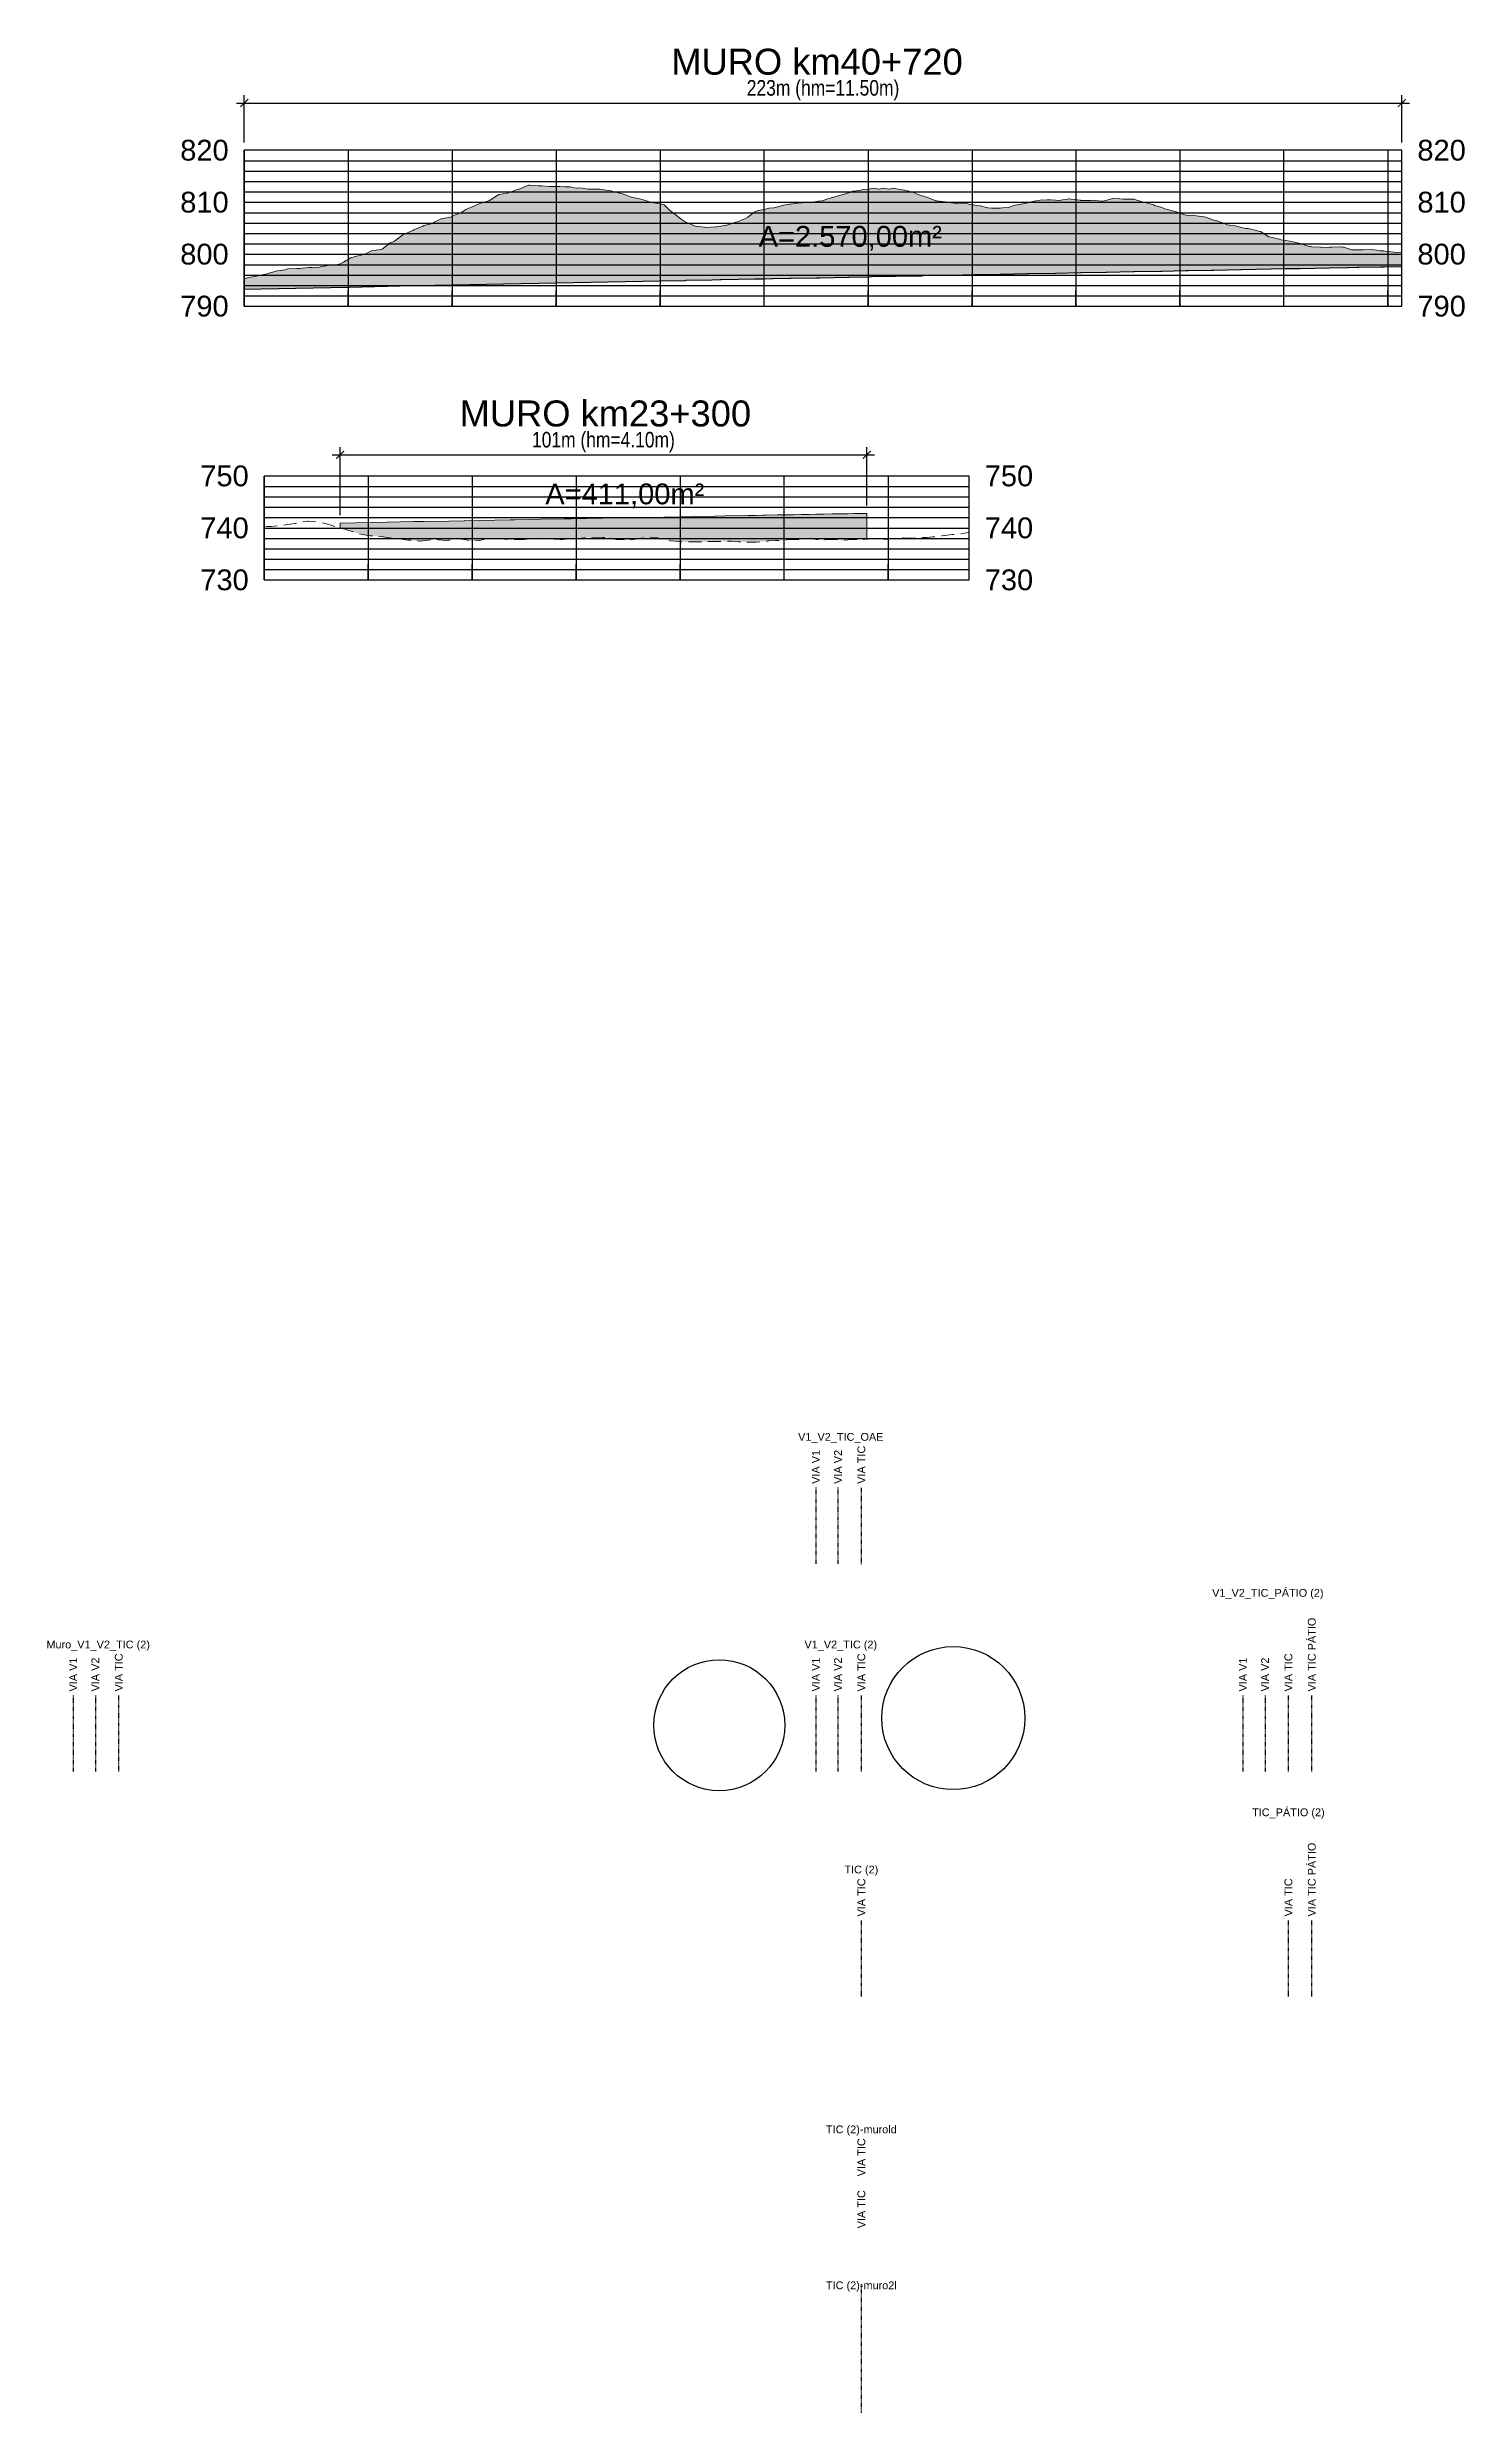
# Model space of a CAD drawing. Header units: metres. Extents: x 303118 to 359298, y 7408194 to 7460879.
# Drawn here: x 327263.5 to 327536.2, y 7420219.5 to 7420674.6 of the extents above; entities that cross this region are included whole.
import ezdxf
from ezdxf.enums import TextEntityAlignment as Align

# ---------------------------------------------------------------- set-up
doc = ezdxf.new("R2010")
doc.units = ezdxf.units.M
doc.header["$LTSCALE"] = 10
doc.header["$PDMODE"] = 3
doc.header["$PDSIZE"] = 0.5
doc.linetypes.add('CENTER', pattern=[1.5, 0.75, -0.25, 0.25, -0.25])
doc.linetypes.add('HIDDEN', pattern=[0.375, 0.25, -0.125])
for name, color, linetype in [('F-SC-SEC_TIPO', 150, 'Continuous'), ('U-VT-MURO PERFIL', 15, 'Continuous'), ('U-VT-PERFIL', 4, 'Continuous'), ('U-VT-PERFIL-TXT', 2, 'Continuous')]:
    doc.layers.add(name, color=color, linetype=linetype)
for name, color, linetype, lineweight in [('F-VT-GREIDE', 6, 'Continuous', 0), ('F-VT-TERRENO', 90, 'HIDDEN', 0), ('U-HZ-EIXO L7-V2', 220, 'L7-V2_LINE', 30)]:
    doc.layers.add(name, color=color, linetype=linetype, lineweight=lineweight)
doc.styles.add('Arial', font='arial.ttf')
doc.styles.add('DIM', font='arial.ttf', dxfattribs={"width": 0.8})
doc.styles.add('R80', font='arial.ttf')
doc.styles.get("Standard").update_dxf_attribs({"font": 'arial.ttf'})
doc.linetypes.add('L7-V2_LINE', pattern='A,3.5,-0.25,["L7-V2",Standard,S=0.175,R=0,X=-0.05,Y=-0.1],-0.75', length=4.5)
doc.dimstyles.new('U-1_2000', dxfattribs={"dimscale": 2, "dimtxt": 1.5, "dimasz": 0.75, "dimexe": 0.75, "dimexo": 0.75, "dimgap": 0.25, "dimtad": 1, "dimzin": 4, "dimtxsty": 'DIM', "dimblk": 'ARCHTICK', "dimcen": 0.7, "dimdle": 0.75, "dimclrd": 256, "dimclre": 256, "dimclrt": 256, "dimaunit": 1, "dimadec": 3, "dimazin": 2, "dimtfac": 1, "dimtofl": 0, "dimtmove": 0, "dimatfit": 3, "dimldrblk": 'CLOSEDBLANK', "dimfxl": 0, "dimtolj": 1, "dimtzin": 0, "dimlwd": -1, "dimlwe": -1, "dimarcsym": 0})

msp = doc.modelspace()

# ---------------------------------------------------------------- texts
at = {"layer": 'F-SC-SEC_TIPO', "style": 'Arial'}
for s, p in [('V1_V2_TIC_OAE', (327416.143, 7420406.075)), ('V1_V2_TIC_PÁTIO (2)', (327498.3, 7420376.063)), ('Muro_V1_V2_TIC (2)', (327273.279, 7420366.125)), ('V1_V2_TIC (2)', (327416.143, 7420366.125)), ('TIC_PÁTIO (2)', (327502.257, 7420333.841)), ('TIC (2)', (327420.1, 7420322.836)), ('TIC (2)-murold', (327420.1, 7420272.836)), ('TIC (2)-muro2l', (327420.1, 7420242.836))]:
    msp.add_text(s, height=1.5, dxfattribs=at).set_placement(p, align=Align.BOTTOM_CENTER)
for s, p in [('VIA V1', (327411.35, 7420398.24)), ('VIA V2', (327415.6, 7420398.24)), ('VIA TIC', (327420.1, 7420398.24)), ('VIA TIC PÁTIO', (327506.757, 7420358.29)), ('VIA V1', (327268.486, 7420358.29)), ('VIA V2', (327272.736, 7420358.29)), ('VIA TIC', (327277.236, 7420358.29)), ('VIA V1', (327411.35, 7420358.29)), ('VIA V2', (327415.6, 7420358.29)), ('VIA TIC', (327420.1, 7420358.29)), ('VIA V1', (327493.507, 7420358.29)), ('VIA V2', (327497.757, 7420358.29)), ('VIA TIC', (327502.257, 7420358.29)), ('VIA TIC PÁTIO', (327506.757, 7420315.001)), ('VIA TIC', (327420.1, 7420315.001)), ('VIA TIC', (327502.257, 7420315.001)), ('VIA TIC', (327420.1, 7420265.001)), ('VIA TIC', (327420.1, 7420255.001))]:
    msp.add_text(s, height=1.5, rotation=90, dxfattribs=at).set_placement(p, align=Align.MIDDLE_LEFT)
at = {"layer": 'U-VT-PERFIL', "color": 4, "linetype": 'Continuous', "lineweight": -3, "char_height": 4}
for s, insert, attachment_point, style in [('{\\C2;820}', (327298.386, 7420654.803), 6, 'Arial'), ('{\\C2;820}', (327527.065, 7420654.803), 4, 'R80'), ('{\\C2;810}', (327298.386, 7420644.803), 6, 'Arial'), ('{\\C2;810}', (327527.065, 7420644.803), 4, 'R80'), ('{\\C2;800}', (327298.386, 7420634.803), 6, 'Arial'), ('{\\C2;800}', (327527.065, 7420634.803), 4, 'R80'), ('{\\C2;790}', (327298.386, 7420624.803), 6, 'Arial'), ('{\\C2;790}', (327527.065, 7420624.803), 4, 'R80'), ('{\\C2;750}', (327302.244, 7420592.136), 6, 'Arial'), ('{\\C2;750}', (327443.834, 7420592.136), 4, 'R80'), ('{\\C2;740}', (327302.244, 7420582.136), 6, 'Arial'), ('{\\C2;740}', (327443.834, 7420582.136), 4, 'R80'), ('{\\C2;730}', (327302.244, 7420572.136), 6, 'Arial'), ('{\\C2;730}', (327443.834, 7420572.136), 4, 'R80')]:
    msp.add_mtext(s, dxfattribs=dict(at, insert=insert, attachment_point=attachment_point, style=style))
at = {"layer": 'U-VT-PERFIL-TXT', "color": 5, "linetype": 'Continuous', "lineweight": -3, "char_height": 5, "attachment_point": 8, "style": 'R80'}
for s, insert in [('MURO km40+720', (327411.571, 7420669.287)), ('MURO km23+300', (327370.851, 7420601.605))]:
    msp.add_mtext(s, dxfattribs=dict(at, insert=insert))
at = {"layer": 'U-VT-PERFIL-TXT', "color": 2, "linetype": 'Continuous', "lineweight": -3, "char_height": 4, "attachment_point": 8, "style": 'R80'}
for s, insert in [('A=2.570,00m²', (327417.966, 7420635.509)), ('A=411,00m²', (327374.59, 7420585.955))]:
    msp.add_mtext(s, dxfattribs=dict(at, insert=insert))

# ---------------------------------------------------------------- blocks, each defined once
blk = doc.blocks.new('_ArchTick')
at = {"color": 0, "linetype": 'ByBlock', "const_width": 0.15}
blk.add_lwpolyline([(-0.5, -0.5), (0.5, 0.5)], dxfattribs=at)
blk = doc.blocks.new('*D182')
at = {"layer": 'Defpoints', "color": 0, "transparency": 16777216}
for p in [(327421.14, 7420596.22), (327319.82, 7420583.1), (327421.14, 7420584.96)]:
    blk.add_point(p, dxfattribs=at)
at = {"layer": 'U-VT-PERFIL-TXT', "transparency": 16777216}
for p, q in [((327318.32, 7420596.22), (327422.64, 7420596.22)), ((327319.82, 7420584.6), (327319.82, 7420597.72)), ((327421.14, 7420586.46), (327421.14, 7420597.72))]:
    blk.add_line(p, q, dxfattribs=at)
at = {"layer": 'U-VT-PERFIL-TXT', "transparency": 16777216, "xscale": 1.5, "yscale": 1.5, "zscale": 1.5, "rotation": 180}
blk.add_blockref('_ArchTick', (327319.82, 7420596.22), dxfattribs=at)
at = {"layer": 'U-VT-PERFIL-TXT', "transparency": 16777216, "xscale": 1.5, "yscale": 1.5, "zscale": 1.5}
blk.add_blockref('_ArchTick', (327421.14, 7420596.22), dxfattribs=at)
at = {"layer": 'U-VT-PERFIL-TXT', "transparency": 16777216, "insert": (327370.48, 7420598.68), "char_height": 3, "attachment_point": 5, "style": 'DIM'}
blk.add_mtext('\\A1;101m (hm=4.10m)', dxfattribs=at)
blk = doc.blocks.new('_ClosedBlank')
at = {"lineweight": -2}
for p, q in [((-1, 0.17), (0, 0)), ((-1, 0.17), (-1, -0.17)), ((0, 0), (-1, -0.17))]:
    blk.add_line(p, q, dxfattribs=at)
blk = doc.blocks.new('*D183')
at = {"layer": 'Defpoints', "color": 0, "transparency": 16777216}
for p in [(327524.07, 7420663.9), (327301.39, 7420654.8), (327524.07, 7420654.8)]:
    blk.add_point(p, dxfattribs=at)
at = {"layer": 'U-VT-PERFIL-TXT', "transparency": 16777216}
for p, q in [((327299.89, 7420663.9), (327525.57, 7420663.9)), ((327301.39, 7420656.3), (327301.39, 7420665.4)), ((327524.07, 7420656.3), (327524.07, 7420665.4))]:
    blk.add_line(p, q, dxfattribs=at)
at = {"layer": 'U-VT-PERFIL-TXT', "transparency": 16777216, "xscale": 1.5, "yscale": 1.5, "zscale": 1.5, "rotation": 180}
blk.add_blockref('_ArchTick', (327301.39, 7420663.9), dxfattribs=at)
at = {"layer": 'U-VT-PERFIL-TXT', "transparency": 16777216, "xscale": 1.5, "yscale": 1.5, "zscale": 1.5}
blk.add_blockref('_ArchTick', (327524.07, 7420663.9), dxfattribs=at)
at = {"layer": 'U-VT-PERFIL-TXT', "transparency": 16777216, "insert": (327412.73, 7420666.37), "char_height": 3, "attachment_point": 5, "style": 'DIM'}
blk.add_mtext('\\A1;223m (hm=11.50m)', dxfattribs=at)

# ---------------------------------------------------------------- dimensions: what is measured, and where the dimension line sits
at = {"layer": 'U-VT-PERFIL-TXT'}
for base, p1, p2, text, picture, middle in [((327524.065, 7420663.899), (327301.386, 7420654.803), (327524.065, 7420654.803), '223m (hm=11.50m)', '*D183', (327412.726, 7420666.365)), ((327421.141, 7420596.217), (327319.822, 7420583.1), (327421.141, 7420584.955), '101m (hm=4.10m)', '*D182', (327370.482, 7420598.684))]:
    dim = msp.add_linear_dim(base=base, p1=p1, p2=p2, text=text, dimstyle='U-1_2000', dxfattribs=at)
    dim.commit()
    dim.dimension.update_dxf_attribs({"geometry": picture, "text_midpoint": middle})

# ---------------------------------------------------------------- hatches: boundary and pattern name
at = {"layer": 'U-VT-MURO PERFIL', "lineweight": -3}
h = msp.add_hatch(dxfattribs=at)
h.set_pattern_fill('ANGLE', color=256, scale=0.1)
h.set_pattern_definition([(0, (0, -100), (0, 0.6985), [0.508, -0.1905]), (90, (0, -100), (-0.6985, 4e-17), [0.508, -0.1905])])
h.paths.add_polyline_path([(327524.065, 7420635.141), (327524.065, 7420632.472), (327524.018, 7420632.471), (327520.734, 7420632.408), (327520.731, 7420632.408), (327520.466, 7420632.403), (327520.4, 7420632.402), (327519.936, 7420632.393), (327515.806, 7420632.313), (327515.802, 7420632.313), (327515.497, 7420632.307), (327515.472, 7420632.307), (327513.763, 7420632.274), (327513.612, 7420632.271), (327510.153, 7420632.203), (327504.499, 7420632.095), (327503.445, 7420632.075), (327503.419, 7420632.075), (327501.672, 7420632.041), (327498.845, 7420631.986), (327493.249, 7420631.879), (327493.192, 7420631.878), (327493.128, 7420631.877), (327487.924, 7420631.777), (327487.848, 7420631.775), (327487.543, 7420631.769), (327487.538, 7420631.769), (327482.945, 7420631.681), (327482.878, 7420631.679), (327482.817, 7420631.678), (327482.816, 7420631.678), (327482.613, 7420631.674), (327482.61, 7420631.674), (327477.985, 7420631.585), (327477.918, 7420631.584), (327477.686, 7420631.579), (327477.682, 7420631.579), (327477.682, 7420631.579), (327472.668, 7420631.482), (327472.594, 7420631.481), (327472.534, 7420631.48), (327472.533, 7420631.48), (327472.407, 7420631.477), (327472.405, 7420631.477), (327467.356, 7420631.38), (327467.282, 7420631.378), (327467.13, 7420631.375), (327467.128, 7420631.375), (327462.468, 7420631.285), (327462.4, 7420631.284), (327462.282, 7420631.281), (327462.28, 7420631.281), (327462.279, 7420631.281), (327462.279, 7420631.281), (327457.595, 7420631.19), (327457.527, 7420631.189), (327457.431, 7420631.187), (327457.429, 7420631.187), (327457.429, 7420631.187), (327452.253, 7420631.087), (327452.177, 7420631.085), (327452.119, 7420631.084), (327452.118, 7420631.084), (327452.059, 7420631.083), (327452.058, 7420631.083), (327446.915, 7420630.983), (327446.839, 7420630.981), (327446.807, 7420630.981), (327446.807, 7420630.981), (327442.154, 7420630.89), (327442.086, 7420630.889), (327442.078, 7420630.889), (327442.078, 7420630.889), (327441.871, 7420630.884), (327441.868, 7420630.884), (327437.414, 7420630.798), (327437.348, 7420630.796), (327437.348, 7420630.796), (327437.341, 7420630.796), (327437.341, 7420630.796), (327432.041, 7420630.693), (327431.963, 7420630.691), (327431.927, 7420630.69), (327431.926, 7420630.69), (327431.712, 7420630.686), (327431.709, 7420630.686), (327426.651, 7420630.587), (327426.577, 7420630.585), (327426.523, 7420630.584), (327426.522, 7420630.584), (327422.16, 7420630.499), (327422.094, 7420630.498), (327422.025, 7420630.496), (327422.024, 7420630.496), (327421.588, 7420630.488), (327421.582, 7420630.488), (327417.669, 7420630.411), (327417.611, 7420630.41), (327417.611, 7420630.41), (327417.535, 7420630.408), (327417.534, 7420630.408), (327412.107, 7420630.302), (327412.025, 7420630.3), (327412.023, 7420630.3), (327411.927, 7420630.298), (327411.92, 7420630.298), (327411.486, 7420630.289), (327406.513, 7420630.191), (327406.439, 7420630.19), (327406.334, 7420630.187), (327406.332, 7420630.187), (327403.138, 7420630.124), (327403.09, 7420630.124), (327402.981, 7420630.121), (327402.98, 7420630.121), (327401.445, 7420630.091), (327401.422, 7420630.091), (327399.766, 7420630.058), (327399.741, 7420630.057), (327399.741, 7420630.057), (327399.634, 7420630.055), (327399.632, 7420630.055), (327393.164, 7420629.927), (327393.067, 7420629.925), (327393.065, 7420629.925), (327392.941, 7420629.923), (327392.918, 7420629.922), (327391.39, 7420629.892), (327391.316, 7420629.891), (327386.393, 7420629.793), (327386.27, 7420629.79), (327386.269, 7420629.79), (327381.458, 7420629.695), (327381.386, 7420629.693), (327381.239, 7420629.691), (327371.386, 7420629.495), (327361.534, 7420629.299), (327361.386, 7420629.296), (327361.239, 7420629.293), (327351.386, 7420629.098), (327351.239, 7420629.095), (327341.386, 7420628.899), (327341.239, 7420628.896), (327331.386, 7420628.701), (327321.534, 7420628.505), (327321.386, 7420628.502), (327321.239, 7420628.499), (327311.386, 7420628.304), (327311.239, 7420628.301), (327301.386, 7420628.105), (327301.386, 7420630.082), (327301.758, 7420630.185), (327302.564, 7420630.379), (327303.768, 7420630.582), (327304.806, 7420630.825), (327305.777, 7420631.039), (327306.569, 7420631.302), (327307.787, 7420631.632), (327309.281, 7420631.827), (327309.797, 7420631.981), (327311.524, 7420632.077), (327311.807, 7420632.076), (327312.038, 7420632.053), (327313.817, 7420632.237), (327314.351, 7420632.27), (327315.828, 7420632.352), (327315.999, 7420632.4), (327317.839, 7420632.709), (327319.339, 7420632.836), (327319.85, 7420632.938), (327320.476, 7420633.274), (327321.861, 7420634.11), (327322.72, 7420634.376), (327323.872, 7420634.631), (327324.811, 7420634.937), (327325.882, 7420635.457), (327327.197, 7420635.63), (327327.893, 7420635.818), (327329.441, 7420636.974), (327329.904, 7420637.134), (327330.282, 7420637.338), (327331.915, 7420638.521), (327333.918, 7420639.458), (327333.926, 7420639.461), (327334, 7420639.497), (327335.755, 7420640.185), (327335.937, 7420640.32), (327337.584, 7420640.75), (327337.948, 7420640.978), (327339.407, 7420641.714), (327339.959, 7420641.75), (327341.229, 7420641.991), (327341.97, 7420642.412), (327343.056, 7420642.79), (327343.981, 7420643.446), (327344.882, 7420643.814), (327345.992, 7420644.274), (327346.706, 7420644.578), (327348.003, 7420644.988), (327348.534, 7420645.176), (327350.014, 7420646.122), (327350.356, 7420646.292), (327352.025, 7420646.541), (327352.178, 7420646.627), (327353.73, 7420647.173), (327354.035, 7420647.263), (327354.069, 7420647.269), (327356.045, 7420648.098), (327356.312, 7420648.126), (327358.055, 7420647.977), (327358.552, 7420647.953), (327360.065, 7420647.838), (327360.786, 7420647.861), (327362.075, 7420647.833), (327363.029, 7420647.788), (327364.085, 7420647.758), (327365.265, 7420647.515), (327366.095, 7420647.567), (327367.503, 7420647.328), (327368.105, 7420647.345), (327369.746, 7420647.324), (327370.115, 7420647.27), (327371.979, 7420647.021), (327372.125, 7420646.966), (327373.392, 7420646.64), (327374.065, 7420646.452), (327374.135, 7420646.437), (327375.887, 7420645.792), (327376.146, 7420645.698), (327377.715, 7420645.399), (327378.157, 7420645.25), (327379.539, 7420644.833), (327380.168, 7420644.709), (327381.361, 7420644.48), (327382.179, 7420644.295), (327383.187, 7420643.284), (327384.19, 7420642.492), (327385.419, 7420641.543), (327386.204, 7420641.027), (327386.393, 7420640.95), (327387.665, 7420640.431), (327388.214, 7420640.232), (327389.897, 7420640.028), (327390.224, 7420639.965), (327392.136, 7420640.105), (327392.233, 7420640.103), (327393.081, 7420640.229), (327394.135, 7420640.392), (327394.244, 7420640.404), (327395.965, 7420640.974), (327396.255, 7420641.063), (327397.789, 7420641.695), (327398.265, 7420641.948), (327399.612, 7420643), (327399.741, 7420643.042), (327400.276, 7420643.216), (327401.442, 7420643.402), (327402.286, 7420643.661), (327403.272, 7420643.765), (327404.297, 7420643.985), (327405.101, 7420644.243), (327406.307, 7420644.447), (327406.439, 7420644.459), (327406.933, 7420644.503), (327408.317, 7420644.68), (327408.764, 7420644.717), (327410.327, 7420644.839), (327410.597, 7420644.856), (327412.336, 7420645.084), (327412.436, 7420645.039), (327413.454, 7420645.4), (327414.267, 7420645.648), (327414.346, 7420645.657), (327416.098, 7420646.152), (327416.356, 7420646.262), (327417.611, 7420646.598), (327417.938, 7420646.684), (327418.365, 7420646.929), (327419.779, 7420647.083), (327420.374, 7420647.296), (327421.619, 7420647.34), (327422.382, 7420647.496), (327423.464, 7420647.343), (327424.391, 7420647.539), (327425.307, 7420647.347), (327426.399, 7420647.51), (327426.577, 7420647.476), (327427.15, 7420647.362), (327428.407, 7420647.117), (327429, 7420647.037), (327430.415, 7420646.603), (327430.855, 7420646.343), (327431.963, 7420645.987), (327432.422, 7420645.835), (327432.705, 7420645.762), (327434.429, 7420645.089), (327434.561, 7420645.073), (327436.273, 7420644.876), (327436.436, 7420644.859), (327436.449, 7420644.857), (327437.348, 7420644.732), (327438.442, 7420644.569), (327438.628, 7420644.52), (327440.447, 7420644.568), (327440.799, 7420644.427), (327442.078, 7420644.233), (327442.452, 7420644.173), (327442.958, 7420644.092), (327444.457, 7420643.766), (327445.119, 7420643.682), (327446.462, 7420643.653), (327446.807, 7420643.695), (327447.272, 7420643.748), (327448.466, 7420643.794), (327449.412, 7420644.182), (327450.47, 7420644.365), (327451.559, 7420644.553), (327452.118, 7420644.71), (327452.473, 7420644.805), (327453.688, 7420645.08), (327454.477, 7420645.236), (327455.816, 7420645.286), (327456.48, 7420645.307), (327457.429, 7420645.211), (327457.936, 7420645.154), (327458.483, 7420645.216), (327460.051, 7420645.463), (327460.485, 7420645.424), (327462.165, 7420645.193), (327462.279, 7420645.175), (327462.488, 7420645.14), (327464.256, 7420645.171), (327464.49, 7420645.194), (327466.355, 7420645.012), (327466.491, 7420644.994), (327467.128, 7420645.181), (327468.445, 7420645.551), (327468.493, 7420645.559), (327469.854, 7420645.494), (327470.473, 7420645.433), (327470.494, 7420645.436), (327472.4, 7420645.404), (327472.405, 7420645.403), (327472.496, 7420645.381), (327474.34, 7420644.831), (327474.497, 7420644.807), (327476.29, 7420644.33), (327476.498, 7420644.217), (327477.682, 7420643.841), (327478.236, 7420643.665), (327478.499, 7420643.56), (327480.192, 7420643.119), (327480.5, 7420643.062), (327482.157, 7420642.44), (327482.501, 7420642.339), (327482.61, 7420642.336), (327484.127, 7420642.29), (327484.501, 7420642.225), (327486.1, 7420641.99), (327486.502, 7420641.9), (327487.538, 7420641.523), (327488.086, 7420641.323), (327488.502, 7420641.208), (327490.079, 7420640.666), (327490.502, 7420640.467), (327492.071, 7420640.248), (327492.502, 7420640.14), (327493.192, 7420639.985), (327494.079, 7420639.786), (327494.502, 7420639.737), (327496.094, 7420639.378), (327496.503, 7420639.249), (327496.907, 7420639.158), (327498.511, 7420638.141), (327498.845, 7420638.072), (327500.149, 7420637.801), (327500.512, 7420637.72), (327500.861, 7420637.613), (327502.512, 7420637.325), (327502.829, 7420637.284), (327504.499, 7420636.89), (327504.513, 7420636.887), (327506.282, 7420636.31), (327506.514, 7420636.336), (327506.733, 7420636.263), (327508.515, 7420636.175), (327508.682, 7420636.127), (327510.153, 7420636.155), (327510.517, 7420636.16), (327512.488, 7420636.219), (327512.518, 7420636.214), (327512.546, 7420636.217), (327513.293, 7420636.012), (327514.476, 7420635.687), (327514.52, 7420635.683), (327515.806, 7420635.654), (327516.401, 7420635.639), (327516.522, 7420635.637), (327516.656, 7420635.628), (327518.524, 7420635.735), (327519.936, 7420635.495), (327520.217, 7420635.446), (327520.527, 7420635.436), (327520.874, 7420635.424), (327522.53, 7420635.222), (327524.01, 7420635.147)])
h = msp.add_hatch(dxfattribs=at)
h.set_pattern_fill('ANGLE', color=256, scale=0.1)
h.set_pattern_definition([(0, (0, 26.9663), (0, 0.6985), [0.508, -0.1905]), (90, (0, 26.9663), (-0.6985, 4e-17), [0.508, -0.1905])])
h.paths.add_polyline_path([(327421.141, 7420584.955), (327420.318, 7420584.941), (327418.692, 7420584.912), (327417.502, 7420584.891), (327415.624, 7420584.857), (327414.457, 7420584.836), (327412.837, 7420584.808), (327411.412, 7420584.782), (327410.056, 7420584.758), (327408.589, 7420584.731), (327407.035, 7420584.703), (327405.766, 7420584.681), (327404.02, 7420584.649), (327401.679, 7420584.606), (327401.221, 7420584.598), (327399.852, 7420584.574), (327398.429, 7420584.547), (327393.939, 7420584.466), (327392.023, 7420584.43), (327388.026, 7420584.358), (327382.372, 7420584.254), (327382.113, 7420584.249), (327376.2, 7420584.142), (327372.723, 7420584.077), (327370.287, 7420584.033), (327364.374, 7420583.924), (327363.076, 7420583.899), (327358.461, 7420583.815), (327353.43, 7420583.721), (327352.548, 7420583.705), (327346.635, 7420583.596), (327343.788, 7420583.542), (327340.722, 7420583.486), (327335.97, 7420583.397), (327334.809, 7420583.375), (327334.147, 7420583.363), (327328.896, 7420583.268), (327319.822, 7420583.1), (327319.822, 7420582.1), (327320.828, 7420581.884), (327320.868, 7420581.877), (327323.245, 7420581.125), (327324.499, 7420580.798), (327325.174, 7420580.688), (327325.626, 7420580.651), (327326.618, 7420580.623), (327328.068, 7420580.421), (327328.11, 7420580.419), (327328.896, 7420580.323), (327330.446, 7420580.122), (327331.653, 7420579.97), (327332.87, 7420579.82), (327333.815, 7420579.776), (327334.809, 7420579.661), (327335.192, 7420579.613), (327335.257, 7420579.608), (327335.302, 7420579.607), (327336.692, 7420579.783), (327337.751, 7420579.947), (327338.127, 7420579.945), (327338.661, 7420579.883), (327340.194, 7420579.764), (327341.005, 7420579.809), (327342.119, 7420580.079), (327342.429, 7420580.152), (327342.652, 7420580.067), (327344.042, 7420579.861), (327345.121, 7420579.65), (327345.532, 7420579.671), (327346.73, 7420579.76), (327347.6, 7420580), (327348.157, 7420580.065), (327348.913, 7420580.106), (327349.59, 7420580.093), (327350.087, 7420580.102), (327352.275, 7420579.921), (327352.572, 7420579.888), (327353.504, 7420579.904), (327355.321, 7420579.942), (327355.583, 7420579.962), (327356.731, 7420580.072), (327357.6, 7420580.076), (327358.161, 7420580.082), (327358.461, 7420580.115), (327358.89, 7420580.158), (327360.13, 7420580.137), (327361.011, 7420580.004), (327362.139, 7420579.937), (327362.667, 7420579.952), (327364.533, 7420580.008), (327365.473, 7420580.054), (327366.708, 7420580.227), (327367.765, 7420580.286), (327368.131, 7420580.229), (327368.588, 7420580.238), (327369.554, 7420580.361), (327370.329, 7420580.296), (327370.978, 7420580.325), (327371.774, 7420580.137), (327372.911, 7420579.915), (327374.933, 7420579.824), (327375.239, 7420579.82), (327375.491, 7420579.826), (327376.2, 7420579.942), (327376.66, 7420580.013), (327378.098, 7420580.236), (327379.503, 7420580.257), (327380.885, 7420580.239), (327381.18, 7420580.145), (327382.113, 7420579.944), (327383.33, 7420579.676), (327384.255, 7420579.603), (327385.174, 7420579.475), (327385.967, 7420579.449), (327386.594, 7420579.479), (327387.326, 7420579.457), (327388.017, 7420579.502), (327388.615, 7420579.474), (327390.363, 7420579.52), (327391.28, 7420579.527), (327393.383, 7420579.567), (327393.679, 7420579.584), (327393.939, 7420579.584), (327393.94, 7420579.584), (327395.098, 7420579.578), (327396.384, 7420579.482), (327396.518, 7420579.48), (327396.639, 7420579.483), (327399.071, 7420579.393), (327399.337, 7420579.384), (327399.365, 7420579.384), (327399.852, 7420579.431), (327402.048, 7420579.634), (327402.175, 7420579.664), (327402.313, 7420579.661), (327403.594, 7420579.707), (327404.775, 7420579.773), (327405.187, 7420579.809), (327405.765, 7420579.834), (327407.523, 7420579.899), (327408.178, 7420579.941), (327410.272, 7420580.053), (327410.667, 7420580.039), (327411.086, 7420579.988), (327411.411, 7420579.956), (327412.084, 7420579.887), (327413.044, 7420579.882), (327413.972, 7420579.916), (327414.915, 7420579.898), (327415.831, 7420579.822), (327416.33, 7420579.785), (327416.844, 7420579.786), (327417.502, 7420579.837), (327418.62, 7420579.917), (327419.154, 7420579.954), (327419.7, 7420579.949), (327420.571, 7420579.919), (327421.141, 7420579.96)])

# ---------------------------------------------------------------- linework, layer by layer
at = {"layer": 'F-SC-SEC_TIPO', "linetype": 'CENTER', "lineweight": -3, "ltscale": 0.005}
for p, q in [((327411.35, 7420397.552), (327411.35, 7420382.768)), ((327415.6, 7420397.552), (327415.6, 7420382.768)), ((327420.1, 7420382.768), (327420.1, 7420397.552)), ((327268.486, 7420357.601), (327268.486, 7420342.817)), ((327272.736, 7420357.601), (327272.736, 7420342.817)), ((327277.236, 7420342.817), (327277.236, 7420357.601)), ((327411.35, 7420357.601), (327411.35, 7420342.817)), ((327415.6, 7420357.601), (327415.6, 7420342.817)), ((327420.1, 7420342.817), (327420.1, 7420357.601)), ((327493.507, 7420357.601), (327493.507, 7420342.817)), ((327497.757, 7420357.601), (327497.757, 7420342.817)), ((327502.257, 7420342.817), (327502.257, 7420357.601)), ((327506.757, 7420342.817), (327506.757, 7420357.601)), ((327420.1, 7420299.529), (327420.1, 7420314.313)), ((327502.257, 7420299.529), (327502.257, 7420314.313)), ((327506.757, 7420299.529), (327506.757, 7420314.313)), ((327420.1, 7420229.529), (327420.1, 7420244.313)), ((327420.1, 7420219.529), (327420.1, 7420234.313))]:
    msp.add_line(p, q, dxfattribs=at)
at = {"layer": 'F-VT-GREIDE', "color": 6, "linetype": 'Continuous', "lineweight": 0}
msp.add_lwpolyline([(327319.822, 7420582.1), (327319.822, 7420583.1), (327328.896, 7420583.268), (327334.025, 7420583.361), (327334.147, 7420583.363), (327334.809, 7420583.375), (327335.947, 7420583.396), (327335.97, 7420583.397), (327340.722, 7420583.486), (327343.689, 7420583.54), (327343.788, 7420583.542), (327346.635, 7420583.596), (327352.548, 7420583.705), (327353.306, 7420583.719), (327353.43, 7420583.721), (327358.461, 7420583.815), (327362.951, 7420583.897), (327363.076, 7420583.899), (327364.374, 7420583.924), (327370.287, 7420584.033), (327372.599, 7420584.074), (327372.723, 7420584.077), (327376.2, 7420584.142), (327382.113, 7420584.249), (327382.243, 7420584.252), (327382.372, 7420584.254), (327388.026, 7420584.358), (327391.897, 7420584.428), (327392.023, 7420584.43), (327393.939, 7420584.466), (327398.345, 7420584.546), (327398.429, 7420584.547), (327399.852, 7420584.574), (327401.185, 7420584.597), (327401.221, 7420584.598), (327401.673, 7420584.606), (327401.679, 7420584.606), (327403.99, 7420584.648), (327404.02, 7420584.649), (327405.743, 7420584.68), (327405.765, 7420584.681), (327405.766, 7420584.681), (327407.018, 7420584.703), (327407.035, 7420584.703), (327408.569, 7420584.731), (327408.589, 7420584.731), (327410.037, 7420584.757), (327410.056, 7420584.758), (327411.364, 7420584.781), (327411.381, 7420584.782), (327411.411, 7420584.782), (327411.412, 7420584.782), (327411.412, 7420584.782), (327412.819, 7420584.807), (327412.837, 7420584.808), (327414.436, 7420584.836), (327414.457, 7420584.836), (327415.609, 7420584.857), (327415.624, 7420584.857), (327417.477, 7420584.89), (327417.502, 7420584.891), (327417.502, 7420584.891), (327418.676, 7420584.912), (327418.692, 7420584.912), (327420.286, 7420584.94), (327420.307, 7420584.94), (327420.318, 7420584.941), (327421.141, 7420584.955), (327421.141, 7420579.96)], dxfattribs=at)
at = {"layer": 'F-VT-TERRENO', "color": 90, "linetype": 'HIDDEN', "lineweight": 0}
msp.add_lwpolyline([(327301.386, 7420630.082), (327301.758, 7420630.185), (327302.564, 7420630.379), (327303.768, 7420630.582), (327304.806, 7420630.825), (327305.777, 7420631.039), (327306.569, 7420631.302), (327307.787, 7420631.632), (327309.281, 7420631.827), (327309.797, 7420631.981), (327311.524, 7420632.077), (327311.807, 7420632.076), (327312.038, 7420632.053), (327313.817, 7420632.237), (327314.351, 7420632.27), (327315.828, 7420632.352), (327315.999, 7420632.4), (327317.839, 7420632.709), (327319.339, 7420632.836), (327319.85, 7420632.938), (327320.476, 7420633.274), (327321.861, 7420634.11), (327322.72, 7420634.376), (327323.872, 7420634.631), (327324.811, 7420634.937), (327325.882, 7420635.457), (327327.197, 7420635.63), (327327.893, 7420635.818), (327329.441, 7420636.974), (327329.904, 7420637.134), (327330.282, 7420637.338), (327331.915, 7420638.521), (327333.918, 7420639.458), (327333.926, 7420639.461), (327334, 7420639.497), (327335.755, 7420640.185), (327335.937, 7420640.32), (327337.584, 7420640.75), (327337.948, 7420640.978), (327339.407, 7420641.714), (327339.959, 7420641.75), (327341.229, 7420641.991), (327341.97, 7420642.412), (327343.056, 7420642.79), (327343.981, 7420643.446), (327344.882, 7420643.814), (327345.992, 7420644.274), (327346.706, 7420644.578), (327348.003, 7420644.988), (327348.534, 7420645.176), (327350.014, 7420646.122), (327350.356, 7420646.292), (327352.025, 7420646.541), (327352.178, 7420646.627), (327353.73, 7420647.173), (327354.035, 7420647.263), (327354.069, 7420647.269), (327356.045, 7420648.098), (327356.312, 7420648.126), (327358.055, 7420647.977), (327358.552, 7420647.953), (327360.065, 7420647.838), (327360.786, 7420647.861), (327362.075, 7420647.833), (327363.029, 7420647.788), (327364.085, 7420647.758), (327365.265, 7420647.515), (327366.095, 7420647.567), (327367.503, 7420647.328), (327368.105, 7420647.345), (327369.746, 7420647.324), (327370.115, 7420647.27), (327371.979, 7420647.021), (327372.125, 7420646.966), (327373.392, 7420646.64), (327374.065, 7420646.452), (327374.135, 7420646.437), (327375.887, 7420645.792), (327376.146, 7420645.698), (327377.715, 7420645.399), (327378.157, 7420645.25), (327379.539, 7420644.833), (327380.168, 7420644.709), (327381.361, 7420644.48), (327382.179, 7420644.295), (327383.187, 7420643.284), (327384.19, 7420642.492), (327385.419, 7420641.543), (327386.204, 7420641.027), (327386.393, 7420640.95), (327387.665, 7420640.431), (327388.214, 7420640.232), (327389.897, 7420640.028), (327390.224, 7420639.965), (327392.136, 7420640.105), (327392.233, 7420640.103), (327393.081, 7420640.229), (327394.135, 7420640.392), (327394.244, 7420640.404), (327395.965, 7420640.974), (327396.255, 7420641.063), (327397.789, 7420641.695), (327398.265, 7420641.948), (327399.612, 7420643), (327399.741, 7420643.042), (327400.276, 7420643.216), (327401.442, 7420643.402), (327402.286, 7420643.661), (327403.272, 7420643.765), (327404.297, 7420643.985), (327405.101, 7420644.243), (327406.307, 7420644.447), (327406.439, 7420644.459), (327406.933, 7420644.503), (327408.317, 7420644.68), (327408.764, 7420644.717), (327410.327, 7420644.839), (327410.597, 7420644.856), (327412.336, 7420645.084), (327412.436, 7420645.039), (327413.454, 7420645.4), (327414.267, 7420645.648), (327414.346, 7420645.657), (327416.098, 7420646.152), (327416.356, 7420646.262), (327417.611, 7420646.598), (327417.938, 7420646.684), (327418.365, 7420646.929), (327419.779, 7420647.083), (327420.374, 7420647.296), (327421.619, 7420647.34), (327422.382, 7420647.496), (327423.464, 7420647.343), (327424.391, 7420647.539), (327425.307, 7420647.347), (327426.399, 7420647.51), (327426.577, 7420647.476), (327427.15, 7420647.362), (327428.407, 7420647.117), (327429, 7420647.037), (327430.415, 7420646.603), (327430.855, 7420646.343), (327431.963, 7420645.987), (327432.422, 7420645.835), (327432.705, 7420645.762), (327434.429, 7420645.089), (327434.561, 7420645.073), (327436.273, 7420644.876), (327436.436, 7420644.859), (327436.449, 7420644.857), (327437.348, 7420644.732), (327438.442, 7420644.569), (327438.628, 7420644.52), (327440.447, 7420644.568), (327440.799, 7420644.427), (327442.078, 7420644.233), (327442.452, 7420644.173), (327442.958, 7420644.092), (327444.457, 7420643.766), (327445.119, 7420643.682), (327446.462, 7420643.653), (327446.807, 7420643.695), (327447.272, 7420643.748), (327448.466, 7420643.794), (327449.412, 7420644.182), (327450.47, 7420644.365), (327451.559, 7420644.553), (327452.118, 7420644.71), (327452.473, 7420644.805), (327453.688, 7420645.08), (327454.477, 7420645.236), (327455.816, 7420645.286), (327456.48, 7420645.307), (327457.429, 7420645.211), (327457.936, 7420645.154), (327458.483, 7420645.216), (327460.051, 7420645.463), (327460.485, 7420645.424), (327462.165, 7420645.193), (327462.279, 7420645.175), (327462.488, 7420645.14), (327464.256, 7420645.171), (327464.49, 7420645.194), (327466.355, 7420645.012), (327466.491, 7420644.994), (327467.128, 7420645.181), (327468.445, 7420645.551), (327468.493, 7420645.559), (327469.854, 7420645.494), (327470.473, 7420645.433), (327470.494, 7420645.436), (327472.4, 7420645.404), (327472.405, 7420645.403), (327472.496, 7420645.381), (327474.34, 7420644.831), (327474.497, 7420644.807), (327476.29, 7420644.33), (327476.498, 7420644.217), (327477.682, 7420643.841), (327478.236, 7420643.665), (327478.499, 7420643.56), (327480.192, 7420643.119), (327480.5, 7420643.062), (327482.157, 7420642.44), (327482.501, 7420642.339), (327482.61, 7420642.336), (327484.127, 7420642.29), (327484.501, 7420642.225), (327486.1, 7420641.99), (327486.502, 7420641.9), (327487.538, 7420641.523), (327488.086, 7420641.323), (327488.502, 7420641.208), (327490.079, 7420640.666), (327490.502, 7420640.467), (327492.071, 7420640.248), (327492.502, 7420640.14), (327493.192, 7420639.985), (327494.079, 7420639.786), (327494.502, 7420639.737), (327496.094, 7420639.378), (327496.503, 7420639.249), (327496.907, 7420639.158), (327498.511, 7420638.141), (327498.845, 7420638.072), (327500.149, 7420637.801), (327500.512, 7420637.72), (327500.861, 7420637.613), (327502.512, 7420637.325), (327502.829, 7420637.284), (327504.499, 7420636.89), (327504.513, 7420636.887), (327506.282, 7420636.31), (327506.514, 7420636.336), (327506.733, 7420636.263), (327508.515, 7420636.175), (327508.682, 7420636.127), (327510.153, 7420636.155), (327510.517, 7420636.16), (327512.488, 7420636.219), (327512.518, 7420636.214), (327512.546, 7420636.217), (327513.293, 7420636.012), (327514.476, 7420635.687), (327514.52, 7420635.683), (327515.806, 7420635.654), (327516.401, 7420635.639), (327516.522, 7420635.637), (327516.656, 7420635.628), (327518.524, 7420635.735), (327519.936, 7420635.495), (327520.217, 7420635.446), (327520.527, 7420635.436), (327520.874, 7420635.424), (327522.53, 7420635.222), (327524.01, 7420635.147), (327524.065, 7420635.141)], dxfattribs=at)
at = {"layer": 'F-VT-TERRENO', "color": 90, "linetype": 'HIDDEN', "lineweight": 0, "flags": 128}
msp.add_lwpolyline([(327305.244, 7420582.389), (327305.882, 7420582.416), (327306.348, 7420582.434), (327306.634, 7420582.445), (327307.834, 7420582.57), (327308.978, 7420582.681), (327309.689, 7420582.787), (327310.702, 7420582.947), (327311.157, 7420583.007), (327311.33, 7420583.03), (327312.155, 7420583.211), (327313.463, 7420583.454), (327313.608, 7420583.481), (327313.7, 7420583.467), (327314.11, 7420583.403), (327316.07, 7420583.22), (327317.07, 7420582.983), (327317.191, 7420582.954), (327318.447, 7420582.567), (327319.397, 7420582.192), (327320.828, 7420581.884), (327320.868, 7420581.877), (327322.983, 7420581.208), (327323.218, 7420581.132), (327324.499, 7420580.798), (327325.174, 7420580.688), (327325.626, 7420580.651), (327326.618, 7420580.623), (327328.034, 7420580.426), (327328.064, 7420580.421), (327328.11, 7420580.419), (327328.896, 7420580.323), (327330.446, 7420580.122), (327331.653, 7420579.97), (327332.87, 7420579.82), (327333.815, 7420579.776), (327334.809, 7420579.661), (327335.192, 7420579.613), (327335.257, 7420579.608), (327335.302, 7420579.607), (327336.692, 7420579.783), (327337.751, 7420579.947), (327338.127, 7420579.945), (327338.661, 7420579.883), (327340.194, 7420579.764), (327340.722, 7420579.793), (327340.995, 7420579.806), (327342.119, 7420580.079), (327342.429, 7420580.152), (327342.652, 7420580.067), (327344.042, 7420579.861), (327345.121, 7420579.65), (327345.532, 7420579.671), (327346.635, 7420579.753), (327346.726, 7420579.759), (327347.6, 7420580), (327348.157, 7420580.065), (327348.913, 7420580.106), (327349.59, 7420580.093), (327350.087, 7420580.102), (327352.275, 7420579.921), (327352.548, 7420579.891), (327352.571, 7420579.888), (327353.504, 7420579.904), (327355.086, 7420579.937), (327355.3, 7420579.94), (327355.583, 7420579.962), (327356.731, 7420580.072), (327357.6, 7420580.076), (327358.161, 7420580.082), (327358.461, 7420580.115), (327358.89, 7420580.158), (327360.13, 7420580.137), (327361.011, 7420580.004), (327362.139, 7420579.937), (327362.667, 7420579.952), (327364.374, 7420580.003), (327364.488, 7420580.005), (327365.203, 7420580.04), (327365.388, 7420580.042), (327366.708, 7420580.227), (327367.765, 7420580.286), (327368.131, 7420580.229), (327368.588, 7420580.238), (327369.554, 7420580.361), (327370.287, 7420580.3), (327370.328, 7420580.296), (327370.978, 7420580.325), (327371.774, 7420580.137), (327372.911, 7420579.915), (327374.933, 7420579.824), (327375.239, 7420579.82), (327375.491, 7420579.826), (327376.2, 7420579.942), (327376.66, 7420580.013), (327378.058, 7420580.23), (327378.08, 7420580.233), (327378.098, 7420580.236), (327379.503, 7420580.257), (327380.712, 7420580.241), (327380.926, 7420580.226), (327381.18, 7420580.145), (327382.113, 7420579.944), (327383.33, 7420579.676), (327384.255, 7420579.603), (327385.174, 7420579.475), (327385.967, 7420579.449), (327386.594, 7420579.479), (327387.326, 7420579.457), (327388.016, 7420579.502), (327388.026, 7420579.502), (327388.615, 7420579.474), (327390.363, 7420579.52), (327391.28, 7420579.527), (327393.383, 7420579.567), (327393.679, 7420579.584), (327393.939, 7420579.584), (327393.94, 7420579.584), (327395.098, 7420579.578), (327396.384, 7420579.482), (327396.518, 7420579.48), (327396.639, 7420579.483), (327399.071, 7420579.393), (327399.337, 7420579.384), (327399.365, 7420579.384), (327399.852, 7420579.431), (327402.048, 7420579.634), (327402.175, 7420579.664), (327402.313, 7420579.661), (327403.594, 7420579.707), (327404.775, 7420579.773), (327405.012, 7420579.794), (327405.267, 7420579.813), (327405.765, 7420579.834), (327407.523, 7420579.899), (327408.178, 7420579.941), (327410.272, 7420580.053), (327410.667, 7420580.039), (327411.086, 7420579.988), (327411.411, 7420579.956), (327412.084, 7420579.887), (327413.044, 7420579.882), (327413.972, 7420579.916), (327414.915, 7420579.898), (327415.831, 7420579.822), (327416.33, 7420579.785), (327416.844, 7420579.786), (327417.502, 7420579.837), (327418.62, 7420579.917), (327419.154, 7420579.954), (327419.7, 7420579.949), (327420.571, 7420579.919), (327421.428, 7420579.981), (327422.552, 7420580.032), (327423.113, 7420580.032), (327423.402, 7420580.03), (327424.251, 7420579.989), (327424.816, 7420579.958), (327425.377, 7420579.991), (327427.08, 7420580.19), (327427.641, 7420580.216), (327428.203, 7420580.219), (327429.057, 7420580.164), (327429.298, 7420580.169), (327429.916, 7420580.18), (327431.02, 7420580.24), (327431.888, 7420580.281), (327432.774, 7420580.316), (327433.302, 7420580.371), (327433.82, 7420580.409), (327434.822, 7420580.525), (327435.628, 7420580.616), (327436.127, 7420580.678), (327436.615, 7420580.738), (327437.543, 7420580.875), (327438.498, 7420580.962), (327439.408, 7420581.059), (327440.375, 7420581.235), (327440.834, 7420581.28)], dxfattribs=at)
at = {"layer": 'U-HZ-EIXO L7-V2'}
for centre, radius in [((327392.769, 7420351.799), 12.597), ((327437.79, 7420353.168), 13.763)]:
    msp.add_circle(centre, radius, dxfattribs=at)
at = {"layer": 'U-VT-PERFIL', "color": 4, "linetype": 'Continuous', "lineweight": -3}
for p, q in [((327301.386, 7420624.803), (327301.386, 7420654.803)), ((327305.244, 7420572.136), (327305.244, 7420592.136))]:
    msp.add_line(p, q, dxfattribs=at)
at = {"layer": 'U-VT-PERFIL', "color": 2, "linetype": 'Continuous', "lineweight": -3}
for p, q in [((327401.386, 7420624.803), (327401.386, 7420654.803)), ((327501.386, 7420624.803), (327501.386, 7420654.803)), ((327301.386, 7420644.803), (327524.065, 7420644.803)), ((327301.386, 7420634.803), (327524.065, 7420634.803)), ((327405.244, 7420572.136), (327405.244, 7420592.136)), ((327305.244, 7420582.136), (327440.834, 7420582.136))]:
    msp.add_line(p, q, dxfattribs=at)
at = {"layer": 'U-VT-PERFIL', "color": 1, "linetype": 'Continuous', "lineweight": -3}
for p, q in [((327301.386, 7420652.803), (327524.065, 7420652.803)), ((327301.386, 7420650.803), (327524.065, 7420650.803)), ((327301.386, 7420648.803), (327524.065, 7420648.803)), ((327301.386, 7420646.803), (327524.065, 7420646.803)), ((327301.386, 7420642.803), (327524.065, 7420642.803)), ((327301.386, 7420640.803), (327524.065, 7420640.803)), ((327301.386, 7420638.803), (327524.065, 7420638.803)), ((327301.386, 7420636.803), (327524.065, 7420636.803)), ((327301.386, 7420632.803), (327524.065, 7420632.803)), ((327301.386, 7420630.803), (327524.065, 7420630.803)), ((327301.386, 7420628.803), (327524.065, 7420628.803)), ((327301.386, 7420626.803), (327524.065, 7420626.803)), ((327305.244, 7420590.136), (327440.834, 7420590.136)), ((327305.244, 7420588.136), (327440.834, 7420588.136)), ((327305.244, 7420586.136), (327440.834, 7420586.136)), ((327305.244, 7420584.136), (327440.834, 7420584.136)), ((327305.244, 7420580.136), (327440.834, 7420580.136)), ((327305.244, 7420578.136), (327440.834, 7420578.136)), ((327305.244, 7420576.136), (327440.834, 7420576.136)), ((327305.244, 7420574.136), (327440.834, 7420574.136))]:
    msp.add_line(p, q, dxfattribs=at)
at = {"layer": 'U-VT-PERFIL', "color": 2, "linetype": 'Continuous', "lineweight": -3}
for points in [[(327524.065, 7420654.803), (327301.386, 7420654.803), (327301.386, 7420624.803), (327524.065, 7420624.803)], [(327440.834, 7420592.136), (327305.244, 7420592.136), (327305.244, 7420572.136), (327440.834, 7420572.136)]]:
    msp.add_lwpolyline(points, close=True, dxfattribs=at)
at = {"layer": 'U-VT-PERFIL', "color": 4, "linetype": 'Continuous', "lineweight": -3}
for points in [[(327321.386, 7420654.803), (327321.386, 7420624.803), (327321.386, 7420627.803)], [(327341.386, 7420654.803), (327341.386, 7420624.803), (327341.386, 7420627.803)], [(327361.386, 7420654.803), (327361.386, 7420624.803), (327361.386, 7420627.803)], [(327381.386, 7420654.803), (327381.386, 7420624.803), (327381.386, 7420627.803)], [(327421.386, 7420654.803), (327421.386, 7420624.803), (327421.386, 7420627.803)], [(327441.386, 7420654.803), (327441.386, 7420624.803), (327441.386, 7420627.803)], [(327461.386, 7420654.803), (327461.386, 7420624.803), (327461.386, 7420627.803)], [(327481.386, 7420654.803), (327481.386, 7420624.803), (327481.386, 7420627.803)], [(327521.386, 7420654.803), (327521.386, 7420624.803), (327521.386, 7420627.803)], [(327325.244, 7420592.136), (327325.244, 7420572.136), (327325.244, 7420575.136)], [(327345.244, 7420592.136), (327345.244, 7420572.136), (327345.244, 7420575.136)], [(327365.244, 7420592.136), (327365.244, 7420572.136), (327365.244, 7420575.136)], [(327385.244, 7420592.136), (327385.244, 7420572.136), (327385.244, 7420575.136)], [(327425.244, 7420592.136), (327425.244, 7420572.136), (327425.244, 7420575.136)]]:
    msp.add_lwpolyline(points, dxfattribs=at)
at = {"layer": 'U-VT-PERFIL', "color": 4, "linetype": 'Continuous', "lineweight": -3, "ltscale": 2}
msp.add_lwpolyline([(327301.386, 7420630.082), (327301.386, 7420628.105), (327311.239, 7420628.301), (327311.386, 7420628.304), (327321.239, 7420628.499), (327321.386, 7420628.502), (327321.534, 7420628.505), (327331.386, 7420628.701), (327341.239, 7420628.896), (327341.386, 7420628.899), (327351.239, 7420629.095), (327351.386, 7420629.098), (327361.239, 7420629.293), (327361.386, 7420629.296), (327361.534, 7420629.299), (327371.386, 7420629.495), (327381.239, 7420629.691), (327381.386, 7420629.693), (327381.458, 7420629.695), (327386.269, 7420629.79), (327386.27, 7420629.79), (327386.393, 7420629.793), (327391.316, 7420629.891), (327391.39, 7420629.892), (327392.918, 7420629.922), (327392.941, 7420629.923), (327393.065, 7420629.925), (327393.067, 7420629.925), (327393.164, 7420629.927), (327399.632, 7420630.055), (327399.634, 7420630.055), (327399.741, 7420630.057), (327399.741, 7420630.057), (327399.766, 7420630.058), (327401.422, 7420630.091), (327401.445, 7420630.091), (327402.98, 7420630.121), (327402.981, 7420630.121), (327403.09, 7420630.124), (327403.138, 7420630.124), (327406.332, 7420630.187), (327406.334, 7420630.187), (327406.439, 7420630.19), (327406.513, 7420630.191), (327411.486, 7420630.289), (327411.92, 7420630.298), (327411.927, 7420630.298), (327412.023, 7420630.3), (327412.025, 7420630.3), (327412.107, 7420630.302), (327417.534, 7420630.408), (327417.535, 7420630.408), (327417.611, 7420630.41), (327417.611, 7420630.41), (327417.669, 7420630.411), (327421.582, 7420630.488), (327421.588, 7420630.488), (327422.024, 7420630.496), (327422.025, 7420630.496), (327422.094, 7420630.498), (327422.16, 7420630.499), (327426.522, 7420630.584), (327426.523, 7420630.584), (327426.577, 7420630.585), (327426.651, 7420630.587), (327431.709, 7420630.686), (327431.712, 7420630.686), (327431.926, 7420630.69), (327431.927, 7420630.69), (327431.963, 7420630.691), (327432.041, 7420630.693), (327437.341, 7420630.796), (327437.341, 7420630.796), (327437.348, 7420630.796), (327437.348, 7420630.796), (327437.414, 7420630.798), (327441.868, 7420630.884), (327441.871, 7420630.884), (327442.078, 7420630.889), (327442.078, 7420630.889), (327442.086, 7420630.889), (327442.154, 7420630.89), (327446.807, 7420630.981), (327446.807, 7420630.981), (327446.839, 7420630.981), (327446.915, 7420630.983), (327452.058, 7420631.083), (327452.059, 7420631.083), (327452.118, 7420631.084), (327452.119, 7420631.084), (327452.177, 7420631.085), (327452.253, 7420631.087), (327457.429, 7420631.187), (327457.429, 7420631.187), (327457.431, 7420631.187), (327457.527, 7420631.189), (327457.595, 7420631.19), (327462.279, 7420631.281), (327462.279, 7420631.281), (327462.28, 7420631.281), (327462.282, 7420631.281), (327462.4, 7420631.284), (327462.468, 7420631.285), (327467.128, 7420631.375), (327467.13, 7420631.375), (327467.282, 7420631.378), (327467.356, 7420631.38), (327472.405, 7420631.477), (327472.407, 7420631.477), (327472.533, 7420631.48), (327472.534, 7420631.48), (327472.594, 7420631.481), (327472.668, 7420631.482), (327477.682, 7420631.579), (327477.682, 7420631.579), (327477.686, 7420631.579), (327477.918, 7420631.584), (327477.985, 7420631.585), (327482.61, 7420631.674), (327482.613, 7420631.674), (327482.816, 7420631.678), (327482.817, 7420631.678), (327482.878, 7420631.679), (327482.945, 7420631.681), (327487.538, 7420631.769), (327487.543, 7420631.769), (327487.848, 7420631.775), (327487.924, 7420631.777), (327493.128, 7420631.877), (327493.192, 7420631.878), (327493.249, 7420631.879), (327498.845, 7420631.986), (327501.672, 7420632.041), (327503.419, 7420632.075), (327503.445, 7420632.075), (327504.499, 7420632.095), (327510.153, 7420632.203), (327513.612, 7420632.271), (327513.763, 7420632.274), (327515.472, 7420632.307), (327515.497, 7420632.307), (327515.802, 7420632.313), (327515.806, 7420632.313), (327519.936, 7420632.393), (327520.4, 7420632.402), (327520.466, 7420632.403), (327520.731, 7420632.408), (327520.734, 7420632.408), (327524.018, 7420632.471), (327524.065, 7420632.472), (327524.065, 7420635.141)], dxfattribs=at)

msp.set_redraw_order([(e.dxf.handle, doc.entitydb.next_handle()) for e in msp.query("TEXT MTEXT ATTDEF DIMENSION ARC_DIMENSION")])  # texts and dimensions are drawn at this point

doc.saveas('drawing.dxf')
